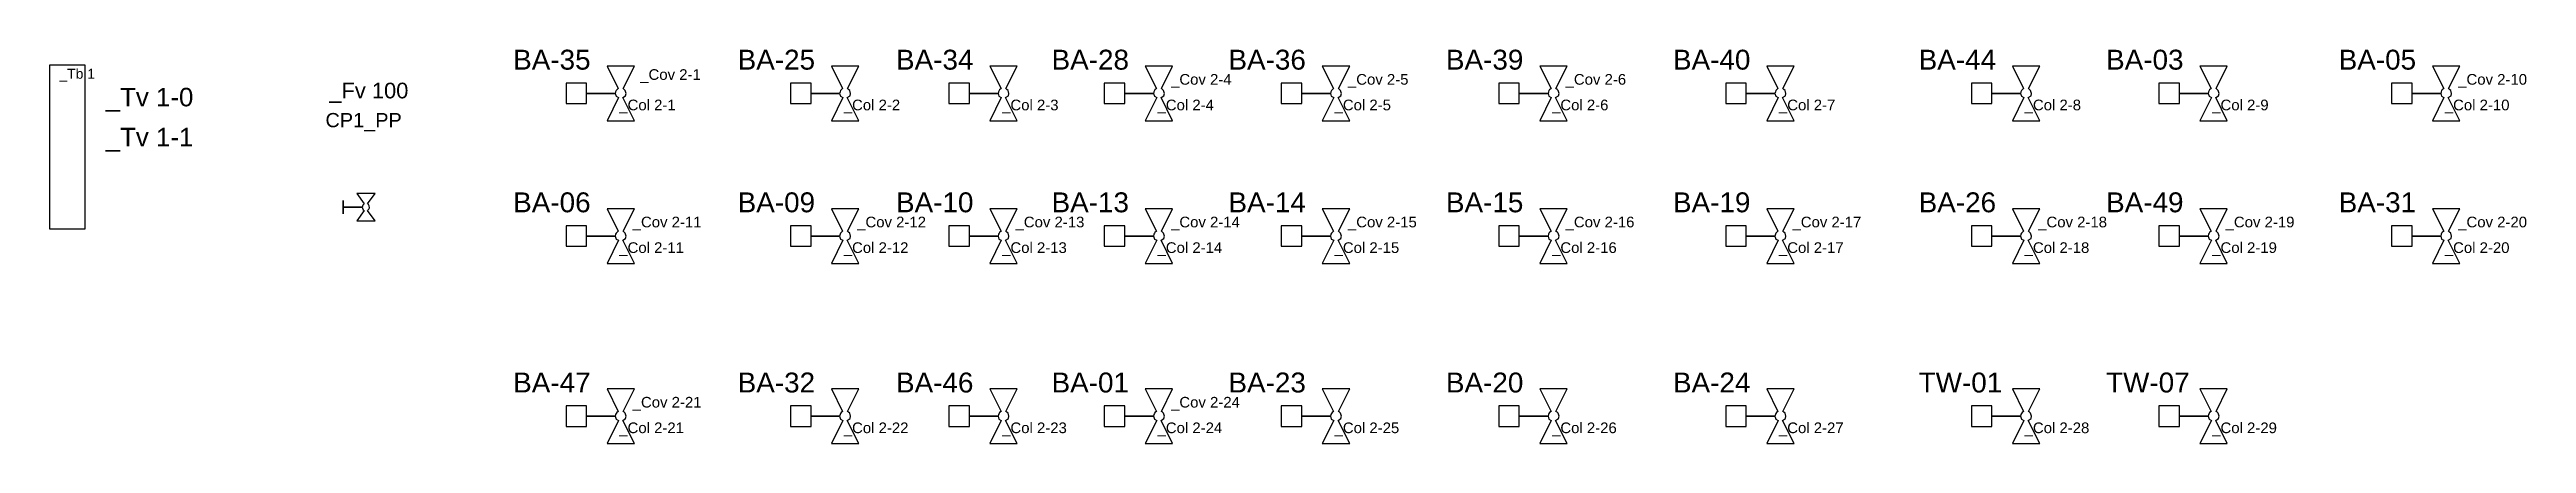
# Model space of a CAD drawing. Header units: millimetres. Extents: x 14456 to 25181, y 36625 to 39656.
# Drawn here: x 16212 to 17951, y 39379 to 39656 of the extents above; entities that cross this region are included whole.
import ezdxf
from ezdxf.enums import TextEntityAlignment as Align

# ---------------------------------------------------------------- set-up
doc = ezdxf.new("R2010")
doc.units = ezdxf.units.MM
for name, color, linetype in [('Ballast', 80, 'Continuous'), ('Control valve', 11, 'Continuous'), ('Free values', 211, 'Continuous'), ('graph bar 5', 191, 'Continuous'), ('Objects not controlled', 40, 'Continuous'), ('tank 13', 13, 'Continuous'), ('TEKST', 7, 'Continuous')]:
    doc.layers.add(name, color=color, linetype=linetype)
doc.styles.add('Arial', font='arial.ttf', dxfattribs={"height": 50})

msp = doc.modelspace()

# ---------------------------------------------------------------- texts
at = {"layer": 'Ballast', "linetype": 'Continuous', "style": 'Arial'}
for s, p in [('_Cov 2-1', (16627, 39635.1)), ('_Cov 2-4', (16999.7, 39631.7)), ('_Cov 2-5', (17123.9, 39631.7)), ('_Cov 2-6', (17276.7, 39631.7)), ('_Cov 2-10', (17903.4, 39631.7)), ('_Col 2-1', (16612.3, 39613.7)), ('_Col 2-2', (16769.9, 39613.7)), ('_Col 2-3', (16881.1, 39613.7)), ('_Col 2-4', (16990.2, 39613.7)), ('_Col 2-5', (17114.5, 39613.7)), ('_Col 2-6', (17267.2, 39613.7)), ('_Col 2-7', (17426.5, 39613.7)), ('_Col 2-8', (17599, 39613.7)), ('_Col 2-9', (17730.7, 39613.7)), ('_Col 2-10', (17894, 39613.7)), ('_Cov 2-11', (16621.7, 39531.4)), ('_Cov 2-12', (16779.3, 39531.4)), ('_Cov 2-13', (16890.5, 39531.4)), ('_Cov 2-14', (16999.7, 39531.4)), ('_Cov 2-15', (17123.9, 39531.4)), ('_Cov 2-16', (17276.7, 39531.4)), ('_Cov 2-17', (17436, 39531.4)), ('_Cov 2-18', (17608.5, 39531.4)), ('_Cov 2-19', (17740.1, 39531.4)), ('_Cov 2-20', (17903.4, 39531.4)), ('_Col 2-11', (16612.3, 39513.4)), ('_Col 2-12', (16769.9, 39513.4)), ('_Col 2-13', (16881.1, 39513.4)), ('_Col 2-14', (16990.2, 39513.4)), ('_Col 2-15', (17114.5, 39513.4)), ('_Col 2-16', (17267.2, 39513.4)), ('_Col 2-17', (17426.5, 39513.4)), ('_Col 2-18', (17599, 39513.4)), ('_Col 2-19', (17730.7, 39513.4)), ('_Col 2-20', (17894, 39513.4)), ('_Cov 2-21', (16621.7, 39404.7)), ('_Cov 2-24', (16999.7, 39404.7)), ('_Col 2-21', (16612.3, 39386.7)), ('_Col 2-22', (16769.9, 39386.7)), ('_Col 2-23', (16881.1, 39386.7)), ('_Col 2-24', (16990.2, 39386.7)), ('_Col 2-25', (17114.5, 39386.7)), ('_Col 2-26', (17267.2, 39386.7)), ('_Col 2-27', (17426.5, 39386.7)), ('_Col 2-28', (17599, 39386.7)), ('_Col 2-29', (17730.7, 39386.7))]:
    msp.add_text(s, height=7.5, dxfattribs=at).set_placement(p)
at = {"layer": 'Ballast', "linetype": 'Continuous', "char_height": 14, "attachment_point": 1, "style": 'Arial'}
for s, insert, width in [('BA-35', (16537.8, 39656.3), 44.169), ('BA-25', (16695.4, 39656.3), 44.169), ('BA-34', (16806.6, 39656.3), 44.169), ('BA-28', (16915.8, 39656.3), 44.169), ('BA-36', (17040, 39656.3), 44.169), ('BA-39', (17192.7, 39656.3), 44.169), ('BA-40', (17352.1, 39656.3), 44.169), ('BA-44', (17524.6, 39656.3), 44.169), ('BA-03', (17656.2, 39656.3), 44.169), ('BA-05', (17819.5, 39656.3), 44.169), ('BA-06', (16537.8, 39556), 25.193), ('BA-09', (16695.4, 39556), 44.169), ('BA-10', (16806.6, 39556), 44.169), ('BA-13', (16915.8, 39556), 44.169), ('BA-14', (17040, 39556), 44.169), ('BA-15', (17192.7, 39556), 44.169), ('BA-19', (17352.1, 39556), 44.169), ('BA-26', (17524.6, 39556), 44.169), ('BA-49', (17656.2, 39556), 44.169), ('BA-31', (17819.5, 39556), 44.169), ('BA-47', (16537.8, 39429.3), 44.169), ('BA-32', (16695.4, 39429.3), 44.169), ('BA-46', (16806.6, 39429.3), 44.169), ('BA-01', (16915.8, 39429.3), 44.169), ('BA-23', (17040, 39429.3), 44.169), ('BA-20', (17192.7, 39429.3), 44.169), ('BA-24', (17352.1, 39429.3), 44.169), ('TW-01', (17524.6, 39429.3), 44.169), ('TW-07', (17656.2, 39429.3), 44.169)]:
    msp.add_mtext(s, dxfattribs=dict(at, insert=insert, width=width))
at = {"layer": 'Free values', "linetype": 'Continuous', "style": 'Arial'}
for s, height, p in [('_Fv 100', 11, (16408.7, 39622.1, 0)), ('_Tv 1-0', 13, (16251.7, 39616.5, 0)), ('_Tv 1-1', 13, (16251.7, 39588.4, 0))]:
    msp.add_text(s, height=height, dxfattribs=at).set_placement(p)
at = {"layer": 'graph bar 5', "linetype": 'Continuous', "style": 'Arial'}
msp.add_text('_Tb 1', height=7, dxfattribs=at).set_placement((16219.2, 39639.4), align=Align.MIDDLE_LEFT)
at = {"layer": 'TEKST', "insert": (16406, 39611.8), "char_height": 10, "attachment_point": 1, "style": 'Arial'}
msp.add_mtext_dynamic_manual_height_columns('CP1_PP', width=45.473, gutter_width=250, heights=[0], dxfattribs=at)

# ---------------------------------------------------------------- linework, layer by layer
at = {"layer": 'Control valve'}
for points in [[(16622.9, 39644.8), (16603.7, 39644.8), (16611.6, 39629), (16610.5, 39628.2), (16610.1, 39627.6), (16609.7, 39626.8), (16609.5, 39625.6), (16589.3, 39625.6), (16589.3, 39632.8), (16574.9, 39632.8), (16574.9, 39618.4), (16589.3, 39618.4), (16589.3, 39625.6), (16609.5, 39625.6), (16610.1, 39623.6), (16611.7, 39622.8), (16603.7, 39606.4), (16622.9, 39606.4), (16614.8, 39622.7), (16616.7, 39623.9), (16617.1, 39625.6), (16616.5, 39627.7), (16615.8, 39628.4), (16615, 39629)], [(16780.5, 39644.8), (16761.3, 39644.8), (16769.1, 39629), (16768.1, 39628.2), (16767.6, 39627.6), (16767.3, 39626.8), (16767, 39625.6), (16746.9, 39625.6), (16746.9, 39632.8), (16732.5, 39632.8), (16732.5, 39618.4), (16746.9, 39618.4), (16746.9, 39625.6), (16767, 39625.6), (16767.6, 39623.6), (16769.2, 39622.8), (16761.3, 39606.4), (16780.5, 39606.4), (16772.3, 39622.7), (16774.3, 39623.9), (16774.7, 39625.6), (16774.1, 39627.7), (16773.3, 39628.4), (16772.6, 39629)], [(16891.7, 39644.8), (16872.5, 39644.8), (16880.4, 39629), (16879.3, 39628.2), (16878.9, 39627.6), (16878.5, 39626.8), (16878.2, 39625.6), (16858.1, 39625.6), (16858.1, 39632.8), (16843.7, 39632.8), (16843.7, 39618.4), (16858.1, 39618.4), (16858.1, 39625.6), (16878.2, 39625.6), (16878.8, 39623.6), (16880.4, 39622.8), (16872.5, 39606.4), (16891.7, 39606.4), (16883.5, 39622.7), (16885.5, 39623.9), (16885.9, 39625.6), (16885.3, 39627.7), (16884.5, 39628.4), (16883.8, 39629)], [(17000.8, 39644.8), (16981.6, 39644.8), (16989.5, 39629), (16988.4, 39628.2), (16988, 39627.6), (16987.6, 39626.8), (16987.4, 39625.6), (16967.2, 39625.6), (16967.2, 39632.8), (16952.8, 39632.8), (16952.8, 39618.4), (16967.2, 39618.4), (16967.2, 39625.6), (16987.4, 39625.6), (16988, 39623.6), (16989.6, 39622.8), (16981.6, 39606.4), (17000.8, 39606.4), (16992.7, 39622.7), (16994.7, 39623.9), (16995.1, 39625.6), (16994.5, 39627.7), (16993.7, 39628.4), (16993, 39629)], [(17125.1, 39644.8), (17105.9, 39644.8), (17113.8, 39629), (17112.7, 39628.2), (17112.3, 39627.6), (17111.9, 39626.8), (17111.7, 39625.6), (17091.5, 39625.6), (17091.5, 39632.8), (17077.1, 39632.8), (17077.1, 39618.4), (17091.5, 39618.4), (17091.5, 39625.6), (17111.7, 39625.6), (17112.2, 39623.6), (17113.9, 39622.8), (17105.9, 39606.4), (17125.1, 39606.4), (17117, 39622.7), (17118.9, 39623.9), (17119.3, 39625.6), (17118.7, 39627.7), (17118, 39628.4), (17117.2, 39629)], [(17277.8, 39644.8), (17258.6, 39644.8), (17266.5, 39629), (17265.4, 39628.2), (17265, 39627.6), (17264.6, 39626.8), (17264.4, 39625.6), (17244.2, 39625.6), (17244.2, 39632.8), (17229.8, 39632.8), (17229.8, 39618.4), (17244.2, 39618.4), (17244.2, 39625.6), (17264.4, 39625.6), (17265, 39623.6), (17266.6, 39622.8), (17258.6, 39606.4), (17277.8, 39606.4), (17269.7, 39622.7), (17271.7, 39623.9), (17272.1, 39625.6), (17271.4, 39627.7), (17270.7, 39628.4), (17269.9, 39629)], [(17437.1, 39644.8), (17417.9, 39644.8), (17425.8, 39629), (17424.7, 39628.2), (17424.3, 39627.6), (17424, 39626.8), (17423.7, 39625.6), (17403.5, 39625.6), (17403.5, 39632.8), (17389.1, 39632.8), (17389.1, 39618.4), (17403.5, 39618.4), (17403.5, 39625.6), (17423.7, 39625.6), (17424.3, 39623.6), (17425.9, 39622.8), (17417.9, 39606.4), (17437.1, 39606.4), (17429, 39622.7), (17431, 39623.9), (17431.4, 39625.6), (17430.8, 39627.7), (17430, 39628.4), (17429.3, 39629)], [(17609.6, 39644.8), (17590.4, 39644.8), (17598.3, 39629), (17597.2, 39628.2), (17596.8, 39627.6), (17596.4, 39626.8), (17596.2, 39625.6), (17576, 39625.6), (17576, 39632.8), (17561.6, 39632.8), (17561.6, 39618.4), (17576, 39618.4), (17576, 39625.6), (17596.2, 39625.6), (17596.8, 39623.6), (17598.4, 39622.8), (17590.4, 39606.4), (17609.6, 39606.4), (17601.5, 39622.7), (17603.5, 39623.9), (17603.9, 39625.6), (17603.2, 39627.7), (17602.5, 39628.4), (17601.8, 39629)], [(17741.3, 39644.8), (17722.1, 39644.8), (17730, 39629), (17728.9, 39628.2), (17728.5, 39627.6), (17728.1, 39626.8), (17727.9, 39625.6), (17707.7, 39625.6), (17707.7, 39632.8), (17693.3, 39632.8), (17693.3, 39618.4), (17707.7, 39618.4), (17707.7, 39625.6), (17727.9, 39625.6), (17728.5, 39623.6), (17730.1, 39622.8), (17722.1, 39606.4), (17741.3, 39606.4), (17733.2, 39622.7), (17735.1, 39623.9), (17735.5, 39625.6), (17734.9, 39627.7), (17734.2, 39628.4), (17733.4, 39629)], [(17904.6, 39644.8), (17885.4, 39644.8), (17893.3, 39629), (17892.2, 39628.2), (17891.7, 39627.6), (17891.4, 39626.8), (17891.1, 39625.6), (17871, 39625.6), (17871, 39632.8), (17856.6, 39632.8), (17856.6, 39618.4), (17871, 39618.4), (17871, 39625.6), (17891.1, 39625.6), (17891.7, 39623.6), (17893.3, 39622.8), (17885.4, 39606.4), (17904.6, 39606.4), (17896.4, 39622.7), (17898.4, 39623.9), (17898.8, 39625.6), (17898.2, 39627.7), (17897.4, 39628.4), (17896.7, 39629)], [(16622.9, 39544.5), (16603.7, 39544.5), (16611.6, 39528.7), (16610.5, 39527.9), (16610.1, 39527.3), (16609.7, 39526.5), (16609.5, 39525.3), (16589.3, 39525.3), (16589.3, 39532.5), (16574.9, 39532.5), (16574.9, 39518.1), (16589.3, 39518.1), (16589.3, 39525.3), (16609.5, 39525.3), (16610.1, 39523.2), (16611.7, 39522.4), (16603.7, 39506.1), (16622.9, 39506.1), (16614.8, 39522.4), (16616.7, 39523.6), (16617.1, 39525.3), (16616.5, 39527.4), (16615.8, 39528.1), (16615, 39528.7)], [(16780.5, 39544.5), (16761.3, 39544.5), (16769.1, 39528.7), (16768.1, 39527.9), (16767.6, 39527.3), (16767.3, 39526.5), (16767, 39525.3), (16746.9, 39525.3), (16746.9, 39532.5), (16732.5, 39532.5), (16732.5, 39518.1), (16746.9, 39518.1), (16746.9, 39525.3), (16767, 39525.3), (16767.6, 39523.2), (16769.2, 39522.4), (16761.3, 39506.1), (16780.5, 39506.1), (16772.3, 39522.4), (16774.3, 39523.6), (16774.7, 39525.3), (16774.1, 39527.4), (16773.3, 39528.1), (16772.6, 39528.7)], [(16891.7, 39544.5), (16872.5, 39544.5), (16880.4, 39528.7), (16879.3, 39527.9), (16878.9, 39527.3), (16878.5, 39526.5), (16878.2, 39525.3), (16858.1, 39525.3), (16858.1, 39532.5), (16843.7, 39532.5), (16843.7, 39518.1), (16858.1, 39518.1), (16858.1, 39525.3), (16878.2, 39525.3), (16878.8, 39523.2), (16880.4, 39522.4), (16872.5, 39506.1), (16891.7, 39506.1), (16883.5, 39522.4), (16885.5, 39523.6), (16885.9, 39525.3), (16885.3, 39527.4), (16884.5, 39528.1), (16883.8, 39528.7)], [(17000.8, 39544.5), (16981.6, 39544.5), (16989.5, 39528.7), (16988.4, 39527.9), (16988, 39527.3), (16987.6, 39526.5), (16987.4, 39525.3), (16967.2, 39525.3), (16967.2, 39532.5), (16952.8, 39532.5), (16952.8, 39518.1), (16967.2, 39518.1), (16967.2, 39525.3), (16987.4, 39525.3), (16988, 39523.2), (16989.6, 39522.4), (16981.6, 39506.1), (17000.8, 39506.1), (16992.7, 39522.4), (16994.7, 39523.6), (16995.1, 39525.3), (16994.5, 39527.4), (16993.7, 39528.1), (16993, 39528.7)], [(17125.1, 39544.5), (17105.9, 39544.5), (17113.8, 39528.7), (17112.7, 39527.9), (17112.3, 39527.3), (17111.9, 39526.5), (17111.7, 39525.3), (17091.5, 39525.3), (17091.5, 39532.5), (17077.1, 39532.5), (17077.1, 39518.1), (17091.5, 39518.1), (17091.5, 39525.3), (17111.7, 39525.3), (17112.2, 39523.2), (17113.9, 39522.4), (17105.9, 39506.1), (17125.1, 39506.1), (17117, 39522.4), (17118.9, 39523.6), (17119.3, 39525.3), (17118.7, 39527.4), (17118, 39528.1), (17117.2, 39528.7)], [(17277.8, 39544.5), (17258.6, 39544.5), (17266.5, 39528.7), (17265.4, 39527.9), (17265, 39527.3), (17264.6, 39526.5), (17264.4, 39525.3), (17244.2, 39525.3), (17244.2, 39532.5), (17229.8, 39532.5), (17229.8, 39518.1), (17244.2, 39518.1), (17244.2, 39525.3), (17264.4, 39525.3), (17265, 39523.2), (17266.6, 39522.4), (17258.6, 39506.1), (17277.8, 39506.1), (17269.7, 39522.4), (17271.7, 39523.6), (17272.1, 39525.3), (17271.4, 39527.4), (17270.7, 39528.1), (17269.9, 39528.7)], [(17437.1, 39544.5), (17417.9, 39544.5), (17425.8, 39528.7), (17424.7, 39527.9), (17424.3, 39527.3), (17424, 39526.5), (17423.7, 39525.3), (17403.5, 39525.3), (17403.5, 39532.5), (17389.1, 39532.5), (17389.1, 39518.1), (17403.5, 39518.1), (17403.5, 39525.3), (17423.7, 39525.3), (17424.3, 39523.2), (17425.9, 39522.4), (17417.9, 39506.1), (17437.1, 39506.1), (17429, 39522.4), (17431, 39523.6), (17431.4, 39525.3), (17430.8, 39527.4), (17430, 39528.1), (17429.3, 39528.7)], [(17609.6, 39544.5), (17590.4, 39544.5), (17598.3, 39528.7), (17597.2, 39527.9), (17596.8, 39527.3), (17596.4, 39526.5), (17596.2, 39525.3), (17576, 39525.3), (17576, 39532.5), (17561.6, 39532.5), (17561.6, 39518.1), (17576, 39518.1), (17576, 39525.3), (17596.2, 39525.3), (17596.8, 39523.2), (17598.4, 39522.4), (17590.4, 39506.1), (17609.6, 39506.1), (17601.5, 39522.4), (17603.5, 39523.6), (17603.9, 39525.3), (17603.2, 39527.4), (17602.5, 39528.1), (17601.8, 39528.7)], [(17741.3, 39544.5), (17722.1, 39544.5), (17730, 39528.7), (17728.9, 39527.9), (17728.5, 39527.3), (17728.1, 39526.5), (17727.9, 39525.3), (17707.7, 39525.3), (17707.7, 39532.5), (17693.3, 39532.5), (17693.3, 39518.1), (17707.7, 39518.1), (17707.7, 39525.3), (17727.9, 39525.3), (17728.5, 39523.2), (17730.1, 39522.4), (17722.1, 39506.1), (17741.3, 39506.1), (17733.2, 39522.4), (17735.1, 39523.6), (17735.5, 39525.3), (17734.9, 39527.4), (17734.2, 39528.1), (17733.4, 39528.7)], [(17904.6, 39544.5), (17885.4, 39544.5), (17893.3, 39528.7), (17892.2, 39527.9), (17891.7, 39527.3), (17891.4, 39526.5), (17891.1, 39525.3), (17871, 39525.3), (17871, 39532.5), (17856.6, 39532.5), (17856.6, 39518.1), (17871, 39518.1), (17871, 39525.3), (17891.1, 39525.3), (17891.7, 39523.2), (17893.3, 39522.4), (17885.4, 39506.1), (17904.6, 39506.1), (17896.4, 39522.4), (17898.4, 39523.6), (17898.8, 39525.3), (17898.2, 39527.4), (17897.4, 39528.1), (17896.7, 39528.7)], [(16622.9, 39417.8), (16603.7, 39417.8), (16611.6, 39402), (16610.5, 39401.2), (16610.1, 39400.6), (16609.7, 39399.8), (16609.5, 39398.6), (16589.3, 39398.6), (16589.3, 39405.8), (16574.9, 39405.8), (16574.9, 39391.4), (16589.3, 39391.4), (16589.3, 39398.6), (16609.5, 39398.6), (16610.1, 39396.5), (16611.7, 39395.7), (16603.7, 39379.4), (16622.9, 39379.4), (16614.8, 39395.7), (16616.7, 39396.9), (16617.1, 39398.6), (16616.5, 39400.7), (16615.8, 39401.4), (16615, 39402)], [(16780.5, 39417.8), (16761.3, 39417.8), (16769.1, 39402), (16768.1, 39401.2), (16767.6, 39400.6), (16767.3, 39399.8), (16767, 39398.6), (16746.9, 39398.6), (16746.9, 39405.8), (16732.5, 39405.8), (16732.5, 39391.4), (16746.9, 39391.4), (16746.9, 39398.6), (16767, 39398.6), (16767.6, 39396.5), (16769.2, 39395.7), (16761.3, 39379.4), (16780.5, 39379.4), (16772.3, 39395.7), (16774.3, 39396.9), (16774.7, 39398.6), (16774.1, 39400.7), (16773.3, 39401.4), (16772.6, 39402)], [(16891.7, 39417.8), (16872.5, 39417.8), (16880.4, 39402), (16879.3, 39401.2), (16878.9, 39400.6), (16878.5, 39399.8), (16878.2, 39398.6), (16858.1, 39398.6), (16858.1, 39405.8), (16843.7, 39405.8), (16843.7, 39391.4), (16858.1, 39391.4), (16858.1, 39398.6), (16878.2, 39398.6), (16878.8, 39396.5), (16880.4, 39395.7), (16872.5, 39379.4), (16891.7, 39379.4), (16883.5, 39395.7), (16885.5, 39396.9), (16885.9, 39398.6), (16885.3, 39400.7), (16884.5, 39401.4), (16883.8, 39402)], [(17000.8, 39417.8), (16981.6, 39417.8), (16989.5, 39402), (16988.4, 39401.2), (16988, 39400.6), (16987.6, 39399.8), (16987.4, 39398.6), (16967.2, 39398.6), (16967.2, 39405.8), (16952.8, 39405.8), (16952.8, 39391.4), (16967.2, 39391.4), (16967.2, 39398.6), (16987.4, 39398.6), (16988, 39396.5), (16989.6, 39395.7), (16981.6, 39379.4), (17000.8, 39379.4), (16992.7, 39395.7), (16994.7, 39396.9), (16995.1, 39398.6), (16994.5, 39400.7), (16993.7, 39401.4), (16993, 39402)], [(17125.1, 39417.8), (17105.9, 39417.8), (17113.8, 39402), (17112.7, 39401.2), (17112.3, 39400.6), (17111.9, 39399.8), (17111.7, 39398.6), (17091.5, 39398.6), (17091.5, 39405.8), (17077.1, 39405.8), (17077.1, 39391.4), (17091.5, 39391.4), (17091.5, 39398.6), (17111.7, 39398.6), (17112.2, 39396.5), (17113.9, 39395.7), (17105.9, 39379.4), (17125.1, 39379.4), (17117, 39395.7), (17118.9, 39396.9), (17119.3, 39398.6), (17118.7, 39400.7), (17118, 39401.4), (17117.2, 39402)], [(17277.8, 39417.8), (17258.6, 39417.8), (17266.5, 39402), (17265.4, 39401.2), (17265, 39400.6), (17264.6, 39399.8), (17264.4, 39398.6), (17244.2, 39398.6), (17244.2, 39405.8), (17229.8, 39405.8), (17229.8, 39391.4), (17244.2, 39391.4), (17244.2, 39398.6), (17264.4, 39398.6), (17265, 39396.5), (17266.6, 39395.7), (17258.6, 39379.4), (17277.8, 39379.4), (17269.7, 39395.7), (17271.7, 39396.9), (17272.1, 39398.6), (17271.4, 39400.7), (17270.7, 39401.4), (17269.9, 39402)], [(17437.1, 39417.8), (17417.9, 39417.8), (17425.8, 39402), (17424.7, 39401.2), (17424.3, 39400.6), (17424, 39399.8), (17423.7, 39398.6), (17403.5, 39398.6), (17403.5, 39405.8), (17389.1, 39405.8), (17389.1, 39391.4), (17403.5, 39391.4), (17403.5, 39398.6), (17423.7, 39398.6), (17424.3, 39396.5), (17425.9, 39395.7), (17417.9, 39379.4), (17437.1, 39379.4), (17429, 39395.7), (17431, 39396.9), (17431.4, 39398.6), (17430.8, 39400.7), (17430, 39401.4), (17429.3, 39402)], [(17609.6, 39417.8), (17590.4, 39417.8), (17598.3, 39402), (17597.2, 39401.2), (17596.8, 39400.6), (17596.4, 39399.8), (17596.2, 39398.6), (17576, 39398.6), (17576, 39405.8), (17561.6, 39405.8), (17561.6, 39391.4), (17576, 39391.4), (17576, 39398.6), (17596.2, 39398.6), (17596.8, 39396.5), (17598.4, 39395.7), (17590.4, 39379.4), (17609.6, 39379.4), (17601.5, 39395.7), (17603.5, 39396.9), (17603.9, 39398.6), (17603.2, 39400.7), (17602.5, 39401.4), (17601.8, 39402)], [(17741.3, 39417.8), (17722.1, 39417.8), (17730, 39402), (17728.9, 39401.2), (17728.5, 39400.6), (17728.1, 39399.8), (17727.9, 39398.6), (17707.7, 39398.6), (17707.7, 39405.8), (17693.3, 39405.8), (17693.3, 39391.4), (17707.7, 39391.4), (17707.7, 39398.6), (17727.9, 39398.6), (17728.5, 39396.5), (17730.1, 39395.7), (17722.1, 39379.4), (17741.3, 39379.4), (17733.2, 39395.7), (17735.1, 39396.9), (17735.5, 39398.6), (17734.9, 39400.7), (17734.2, 39401.4), (17733.4, 39402)]]:
    msp.add_lwpolyline(points, close=True, dxfattribs=at)
at = {"layer": 'Objects not controlled'}
msp.add_lwpolyline([(16440.8, 39555.2), (16428, 39555.2), (16433.2, 39547.9), (16432.3, 39547.1), (16431.9, 39546.4), (16431.8, 39545.6), (16418.4, 39545.6), (16418.4, 39550.4), (16418.4, 39540.8), (16418.4, 39545.6), (16431.8, 39545.6), (16431.9, 39544.8), (16432.5, 39543.8), (16433.2, 39543.3), (16428, 39536), (16440.8, 39536), (16435.5, 39543.3), (16436.5, 39544.1), (16436.9, 39545.2), (16436.7, 39546.6), (16436.2, 39547.4), (16435.5, 39547.9), (16440.8, 39555.2)], close=True, dxfattribs=at)
at = {"layer": 'tank 13'}
msp.add_lwpolyline([(16212.3, 39530.4), (16237.3, 39530.4), (16237.3, 39645.4), (16212.3, 39645.4)], close=True, dxfattribs=at)

msp.set_redraw_order([(e.dxf.handle, doc.entitydb.next_handle()) for e in msp.query("TEXT MTEXT ATTDEF DIMENSION ARC_DIMENSION")])  # texts and dimensions are drawn at this point

doc.saveas('drawing.dxf')
